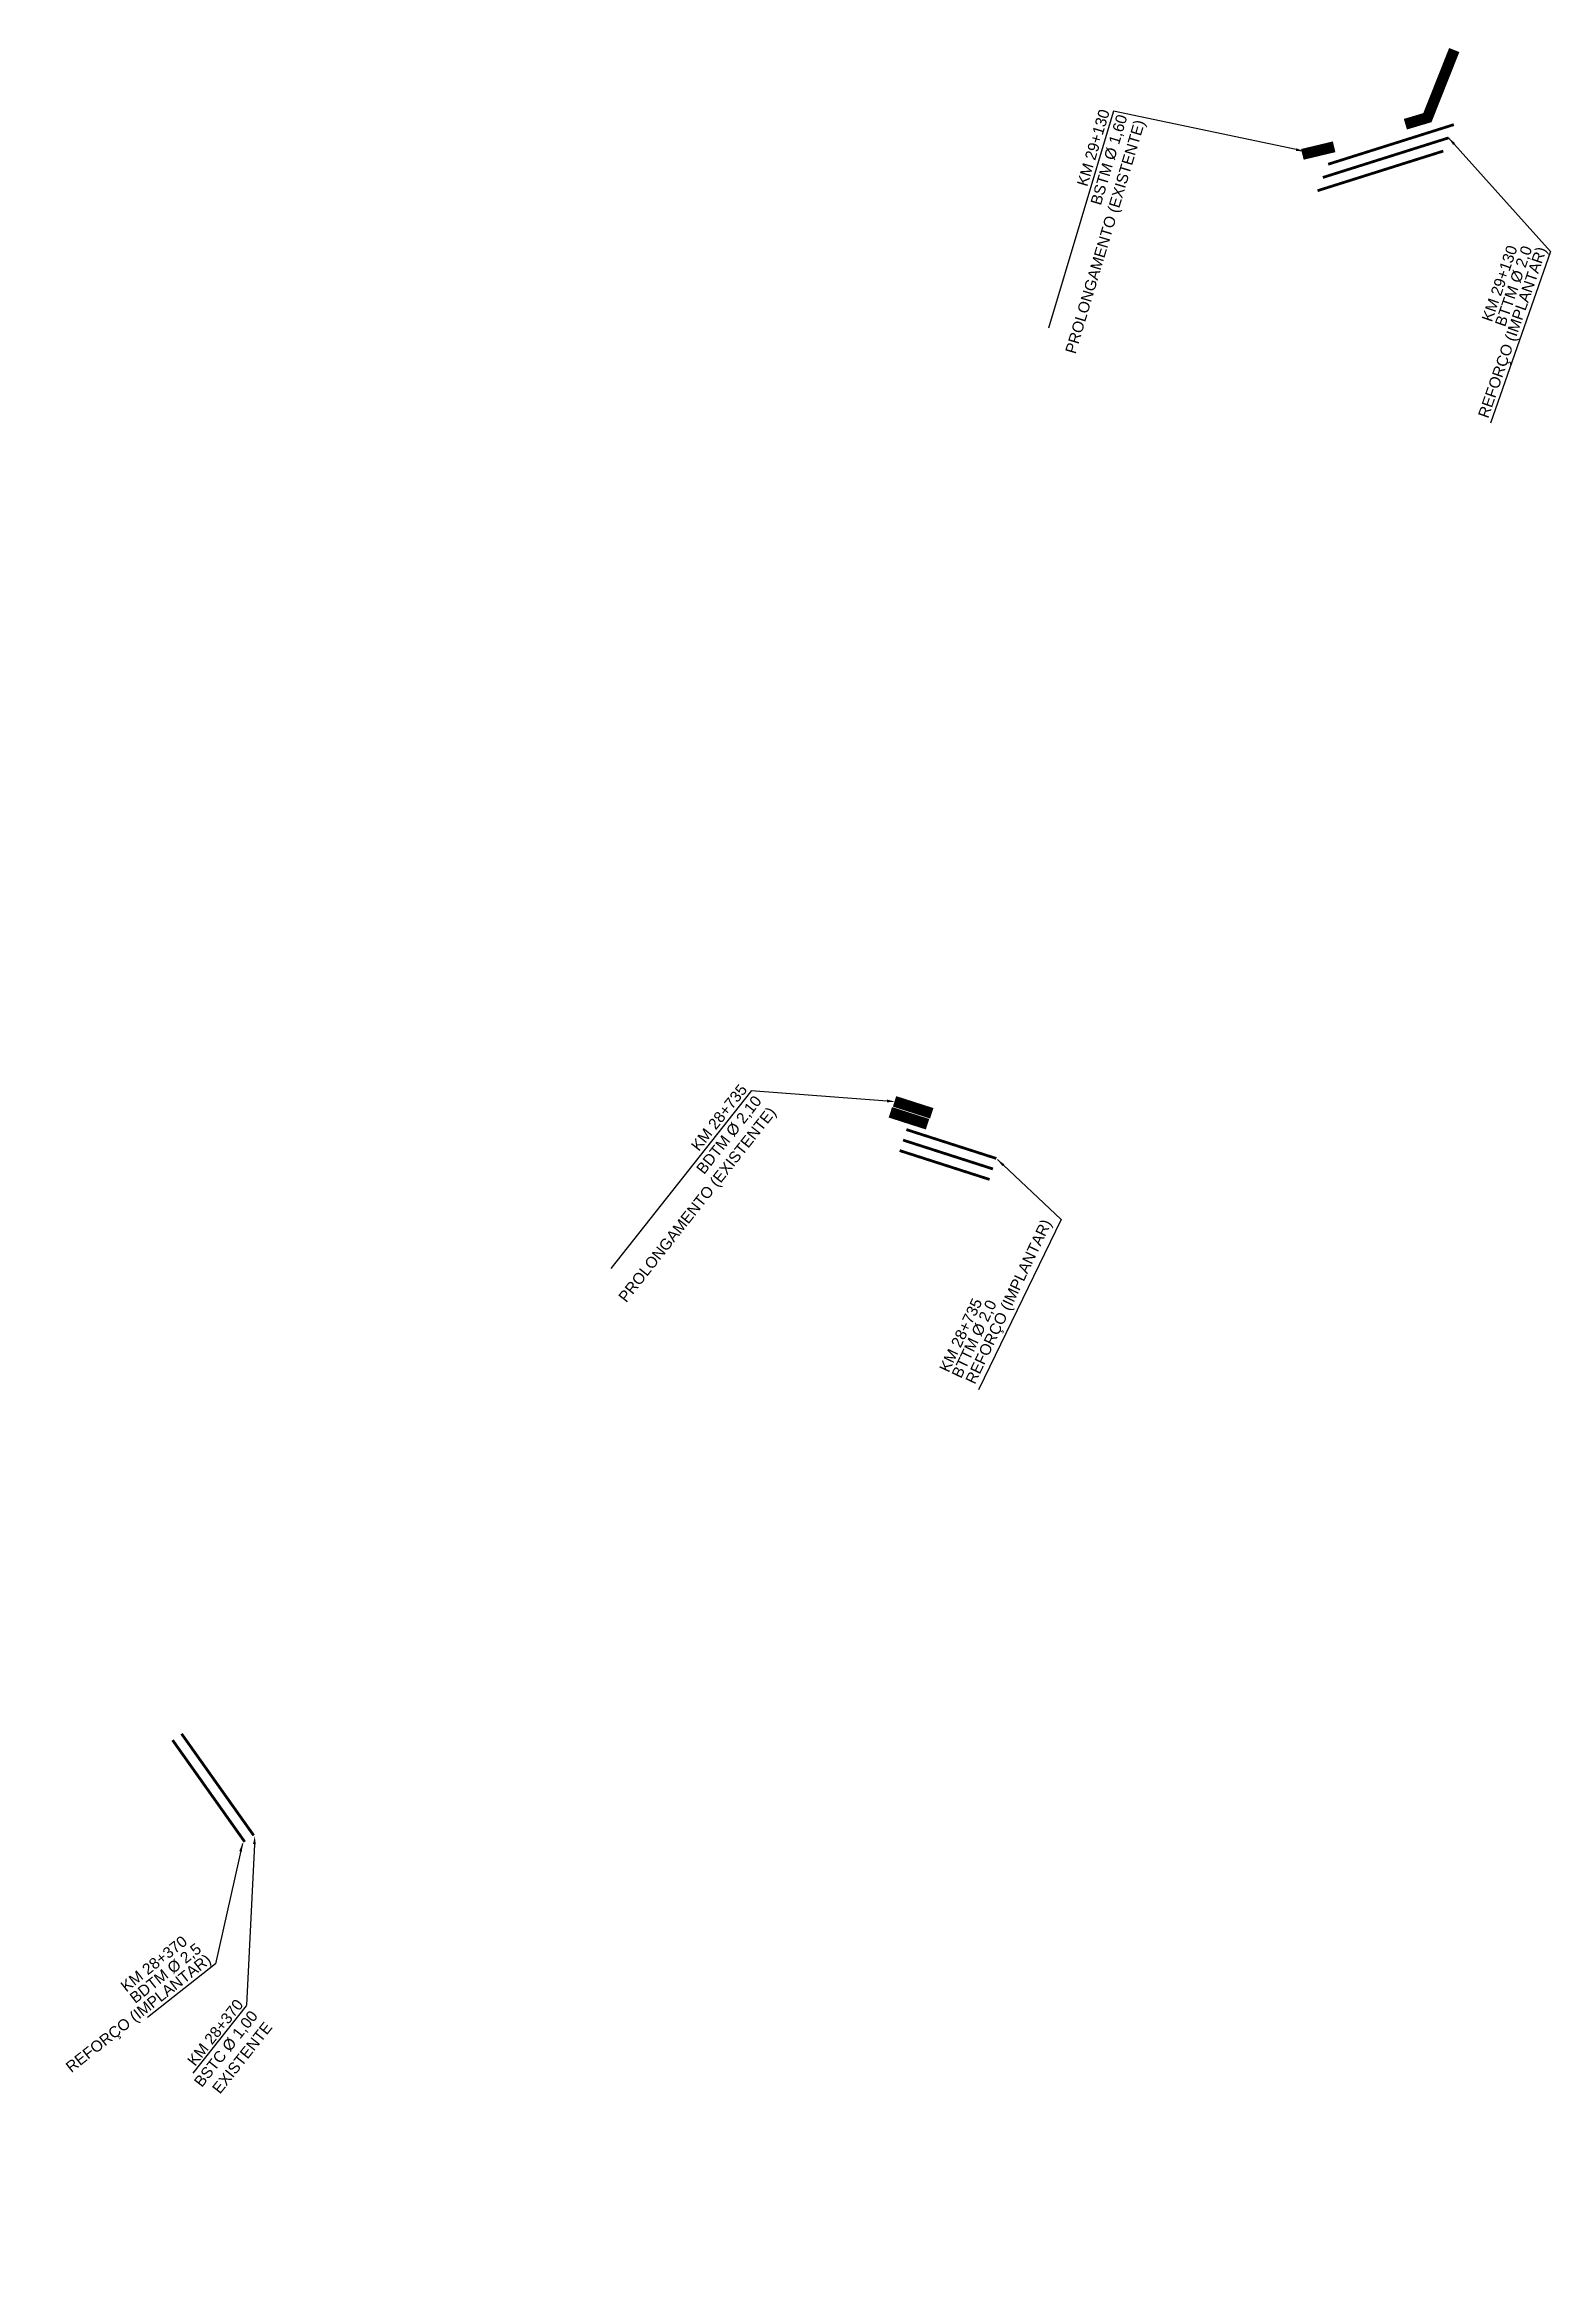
# Model space of a CAD drawing. Header units: metres. Extents: x 290209 to 324422, y 7399791 to 7463837.
# Drawn here: x 321105 to 321652, y 7415098 to 7415906 of the extents above; entities that cross this region are included whole.
import ezdxf
from ezdxf import colors
from ezdxf.entities.mleader import LeaderData, LeaderLine
from ezdxf.math import Vec2, Vec3

# ---------------------------------------------------------------- set-up
doc = ezdxf.new("R2010")
doc.units = ezdxf.units.M
for name, color, linetype in [('_DRENAGEM _TEXTOS_TIC', 2, 'Continuous'), ('_DRENAGEM_AMPLIAÇÃO DE BUEIRO-TIC', 23, 'Continuous'), ('BUEIRO_2.0', 50, 'Continuous'), ('BUEIRO_2.5', 50, 'Continuous'), ('BUEIRO_TEXTO', 2, 'Continuous')]:
    doc.layers.add(name, color=color, linetype=linetype)
doc.styles.add('$0$DIM', font='arial.ttf', dxfattribs={"width": 0.8})
doc.styles.add('SIMPLEX', font='simplex.shx')
doc.styles.get("Standard").update_dxf_attribs({"font": 'simplex.shx'})
doc.dimstyles.get("Standard").update_dxf_attribs({"dimtxt": 0.18, "dimasz": 0.18, "dimexe": 0.18, "dimexo": 0.0625, "dimgap": 0.09, "dimtad": 0, "dimtih": 1, "dimtoh": 1, "dimdec": 4, "dimzin": 0, "dimdsep": 46, "dimtxsty": 'Standard', "dimcen": 0.09, "dimadec": 0, "dimazin": 0, "dimtfac": 1, "dimtdec": 4, "dimtofl": 0, "dimtmove": 0, "dimatfit": 3, "dimfxl": 1, "dimtolj": 1, "dimtzin": 0, "dimarcsym": 0})

msp = doc.modelspace()

# ---------------------------------------------------------------- texts
at = {"layer": 'BUEIRO_TEXTO', "style": '$0$DIM'}
for s, rotation, p in [('REFORÇO (IMPLANTAR) ', 70.921322, (321629.275, 7415770.023)), ('KM 29+130', 70.921322, (321630.606, 7415804.982)), ('BTTM Ø 2,0', 70.921322, (321635.395, 7415803.22)), ('REFORÇO (IMPLANTAR) ', 64.649127, (321443.047, 7415419.409)), ('KM 28+735', 64.649127, (321433.553, 7415423.674)), ('BTTM Ø 2,0', 64.649127, (321438.038, 7415421.549)), ('REFORÇO (IMPLANTAR) ', 38.324227, (321115.17, 7415169.664)), ('KM 28+370', 38.324227, (321135.109, 7415198.916)), ('BDTM Ø 2,5', 38.324227, (321138.38, 7415194.778))]:
    msp.add_text(s, height=4, rotation=rotation, dxfattribs=at).set_placement(p)

# ---------------------------------------------------------------- linework, layer by layer
at = {"layer": '_DRENAGEM_AMPLIAÇÃO DE BUEIRO-TIC', "const_width": 4, "elevation": 722.684}
msp.add_lwpolyline([(321599.24, 7415877.002), (321607.236, 7415879.384), (321616.977, 7415903.922)], dxfattribs=at)
at = {"layer": '_DRENAGEM_AMPLIAÇÃO DE BUEIRO-TIC', "const_width": 4}
for points in [[(321573.393, 7415868.81), (321561.868, 7415866.06)], [(321425.867, 7415514.059), (321412.378, 7415518.393)], [(321427.389, 7415518.021), (321413.899, 7415522.355)]]:
    msp.add_lwpolyline(points, dxfattribs=at)
at = {"layer": 'BUEIRO_2.0', "ltscale": 5, "const_width": 1.005}
for points in [[(321616.838, 7415876.855), (321571.213, 7415862.47)], [(321613.005, 7415867.258), (321567.38, 7415852.874)], [(321614.922, 7415872.057), (321569.296, 7415857.672)], [(321450.822, 7415501.634), (321418.19, 7415512.118)], [(321448.379, 7415494.017), (321415.744, 7415504.501)], [(321449.601, 7415497.826), (321416.967, 7415508.309)]]:
    msp.add_lwpolyline(points, dxfattribs=at)
at = {"layer": 'BUEIRO_2.5', "ltscale": 5, "const_width": 1.005}
for points in [[(321181.367, 7415255.931), (321155.178, 7415292.845)], [(321178.105, 7415253.616), (321151.916, 7415290.531)]]:
    msp.add_lwpolyline(points, dxfattribs=at)

msp.set_redraw_order([(e.dxf.handle, doc.entitydb.next_handle()) for e in msp.query("TEXT MTEXT ATTDEF DIMENSION ARC_DIMENSION")])  # texts and dimensions are drawn at this point

# ---------------------------------------------------------------- leaders
at = {"layer": '_DRENAGEM _TEXTOS_TIC', "color": 2, "linetype": 'Continuous', "lineweight": -3}
ml = msp.add_multileader_mtext('Standard', dxfattribs=at)
ml.set_content('{\\fArial|b0|i0|c0|p34;\\C256;KM 29+130\\PBSTM Ø 1,60\\PPROLONGAMENTO (EXISTENTE)}', color=2, style='SIMPLEX')
ml.set_leader_properties(color=256)
ml.build(insert=Vec2(0, 0))
ml.multileader.update_dxf_attribs({"text_right_attachment_type": 6, "dogleg_length": 0.36, "arrow_head_size": 3})
ctx = ml.context
ctx.base_point, ctx.arrow_head_size, ctx.landing_gap_size, ctx.plane_origin, ctx.plane_x_axis, ctx.plane_y_axis = Vec3(321465.571, 7415798.108), 3, 0.09, Vec3(321683.486, 7415629.618), Vec3(0.2865548, 0.9580638), Vec3(-0.9580638, 0.2865548)
ctx.right_attachment, ctx.text_align_type = 6, 2
notes = []
notes.append((ctx, [(1, (1, 1, 0), (321493.291, 7415881.754), (-0.2865548, -0.9580638), 0.36, [(0, [(321562.544, 7415867.148)], 0, [])])]))
ctx.mtext.insert, ctx.mtext.text_direction, ctx.mtext.rotation, ctx.mtext.width, ctx.mtext.defined_height, ctx.mtext.alignment, ctx.mtext.flow_direction = Vec3(321488.203, 7415882.806), Vec3(0.2865548, 0.9580638), 1.2801674, 111.77672, 31.932, 3, 5
ml = msp.add_multileader_mtext('Standard', dxfattribs=at)
ml.set_content('{\\fArial|b0|i0|c0|p34;\\C256;KM 28+735\\PBDTM Ø 2,10\\PPROLONGAMENTO (EXISTENTE)}', color=2, style='SIMPLEX')
ml.set_leader_properties(color=256)
ml.build(insert=Vec2(0, 0))
ml.multileader.update_dxf_attribs({"text_right_attachment_type": 6, "dogleg_length": 0.36, "arrow_head_size": 3})
ctx = ml.context
ctx.base_point, ctx.arrow_head_size, ctx.landing_gap_size, ctx.plane_origin, ctx.plane_x_axis, ctx.plane_y_axis = Vec3(321305.271, 7415458.638), 3, 0.09, Vec3(321445.666, 7415221.646), Vec3(0.6197525, 0.7847973), Vec3(-0.7847973, 0.6197525)
ctx.right_attachment, ctx.text_align_type = 6, 2
notes.append((ctx, [(1, (1, 1, 0), (321361.891, 7415526.16), (-0.6197525, -0.7847973), 0.36, [(0, [(321414.169, 7415522.268)], 0, [])])]))
ctx.mtext.insert, ctx.mtext.text_direction, ctx.mtext.rotation, ctx.mtext.width, ctx.mtext.defined_height, ctx.mtext.alignment, ctx.mtext.flow_direction = Vec3(321357.55, 7415529.015), Vec3(0.6197525, 0.7847973), 0.9023691, 111.77672, 31.932, 3, 5
ml = msp.add_multileader_mtext('Standard', dxfattribs=at)
ml.set_content('{\\fArial|b0|i0|c0|p34;\\C256;KM 28+370\\PBSTC Ø 1,00\\PEXISTENTE}', color=2, style='SIMPLEX')
ml.set_leader_properties(color=256)
ml.build(insert=Vec2(0, 0))
ml.multileader.update_dxf_attribs({"text_right_attachment_type": 6, "dogleg_length": 0.36, "arrow_head_size": 3})
ctx = ml.context
ctx.base_point, ctx.arrow_head_size, ctx.landing_gap_size, ctx.plane_origin, ctx.plane_x_axis, ctx.plane_y_axis = Vec3(321156.111, 7415170.064), 3, 0.09, Vec3(321262.567, 7414889.808), Vec3(0.6197525, 0.7847973), Vec3(-0.7847973, 0.6197525)
ctx.right_attachment, ctx.text_align_type = 6, 2
notes.append((ctx, [(1, (1, 1, 0), (321178.792, 7415194.322), (-0.6197525, -0.7847973), 0.36, [(0, [(321181.754, 7415255.777)], 0, [])])]))
ctx.mtext.insert, ctx.mtext.text_direction, ctx.mtext.rotation, ctx.mtext.width, ctx.mtext.defined_height, ctx.mtext.alignment, ctx.mtext.flow_direction = Vec3(321174.746, 7415196.943), Vec3(0.6197525, 0.7847973), 0.9023691, 111.77672, 31.932, 3, 5
at = {"layer": 'BUEIRO_TEXTO'}
for points in [[(321614.922, 7415872.057), (321651.888, 7415830.83), (321630.157, 7415768.521)], [(321451.196, 7415501.261), (321474.348, 7415479.538), (321444.332, 7415417.642)], [(321177.247, 7415253.042), (321167.448, 7415209.286), (321142.853, 7415189.845)]]:
    msp.add_leader(points, dimstyle='Standard', override={"dimasz": 3}, dxfattribs=at)
for ctx, leaders in notes:
    for number, flags, end, landing, length, lines in leaders:
        leader = LeaderData()
        leader.index, (leader.has_last_leader_line, leader.has_dogleg_vector, leader.attachment_direction) = number, flags
        leader.last_leader_point, leader.dogleg_vector, leader.dogleg_length = Vec3(end), Vec3(landing), length
        for number, points, colour, breaks in lines:
            line = LeaderLine()
            line.index, line.vertices, line.color, line.breaks = number, Vec3.list(points), colors.encode_raw_color(colour), breaks
            leader.lines.append(line)
        ctx.leaders.append(leader)

doc.saveas('drawing.dxf')
